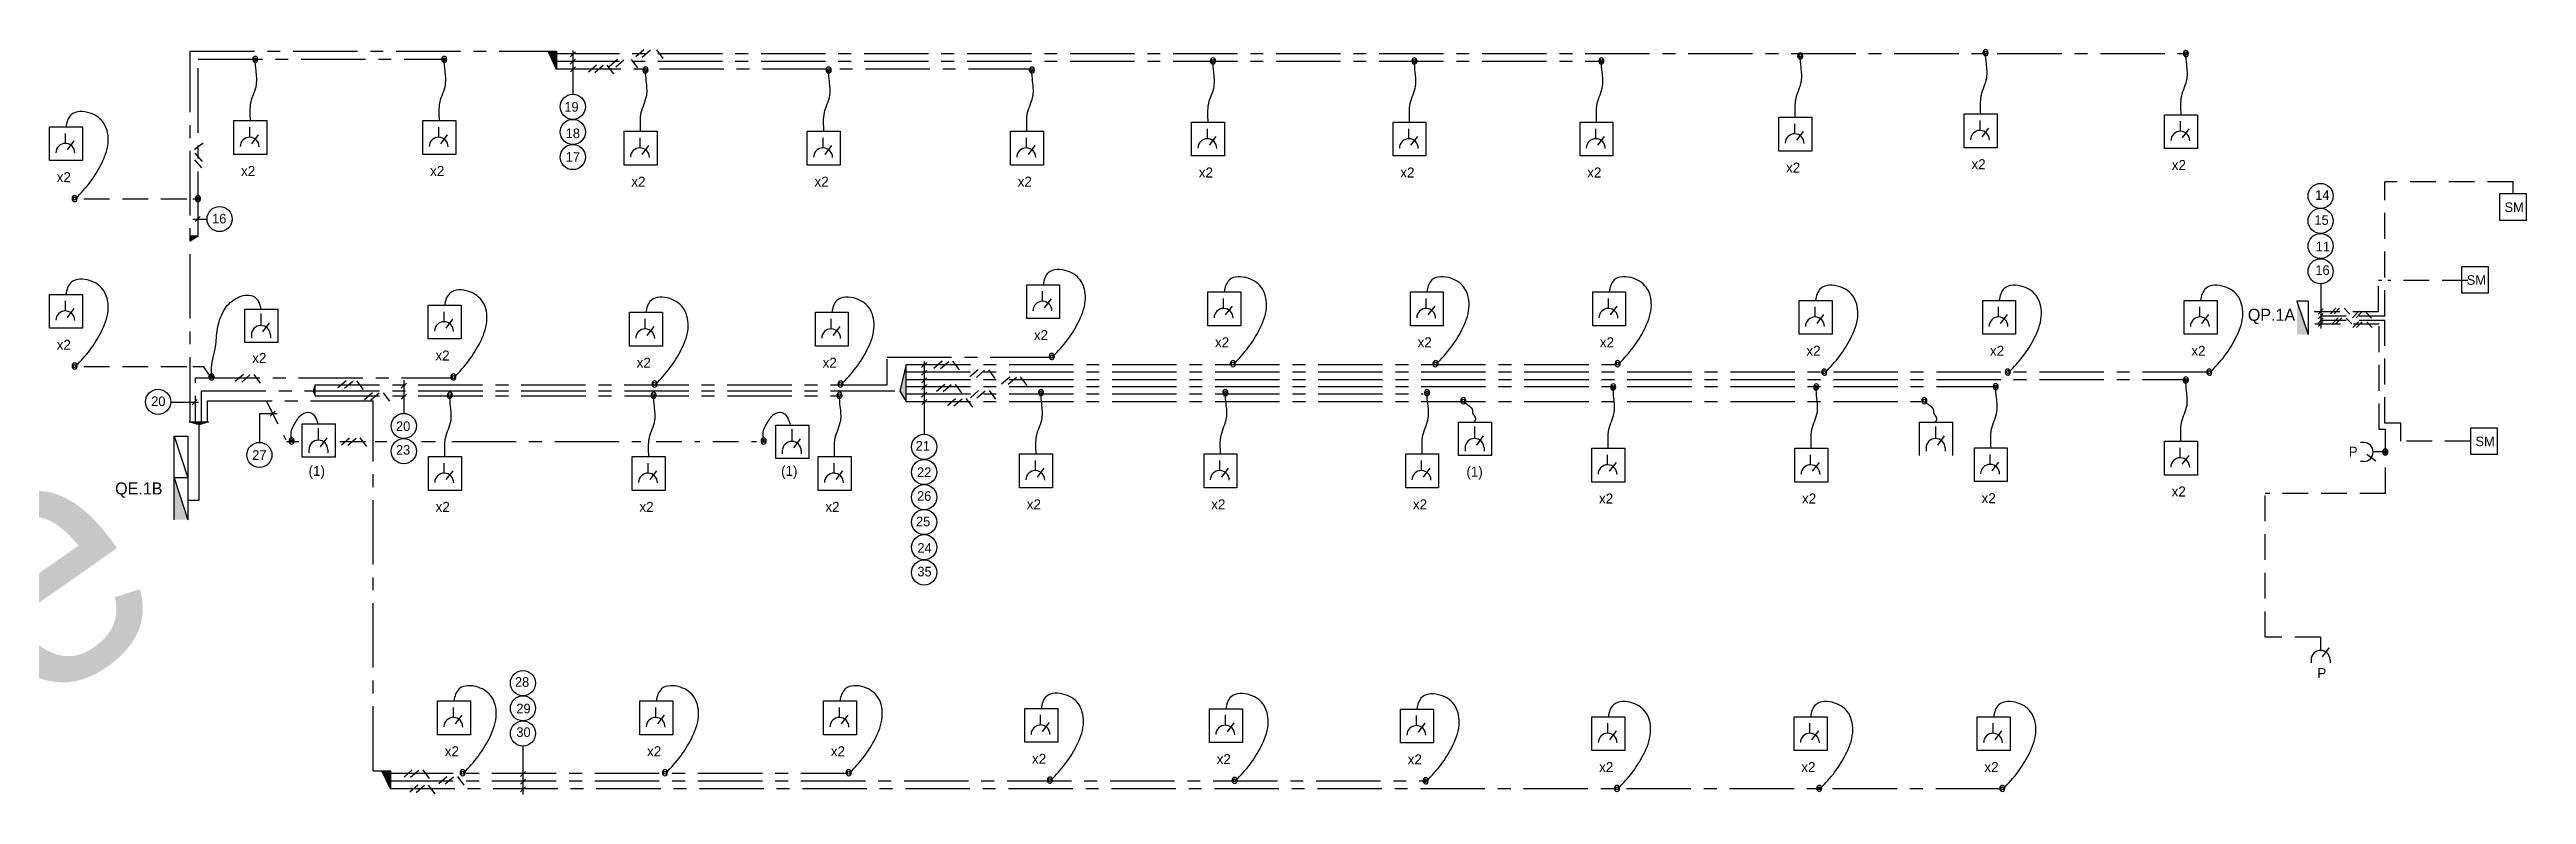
# Model space of a CAD drawing. Extents: x -44 to 79, y 12 to 85.
# Drawn here: x 30.61 to 78.69, y 52.47 to 66.92 of the extents above; entities that cross this region are included whole.
import ezdxf

# ---------------------------------------------------------------- set-up
doc = ezdxf.new("R2010")
doc.units = 0
doc.header["$MEASUREMENT"] = 0
for name, pattern in [('Center', [2, 1.25, -0.25, 0.25, -0.25]), ('Dash-Dot', [1, 0.5, -0.25, 0, -0.25]), ('Dashed', [0.75, 0.5, -0.25])]:
    doc.linetypes.add(name, pattern=pattern)
for name, color, linetype, lineweight in [('Connections', 7, 'Continuous', 25), ('Devices', 5, 'Continuous', 25), ('Wiring', 7, 'Continuous', 25)]:
    doc.layers.add(name, color=color, linetype=linetype, lineweight=lineweight)

msp = doc.modelspace()

# ---------------------------------------------------------------- texts
at = {"color": 1, "char_height": 4.78486, "attachment_point": 1, "rotation": 34.9994}
for s, insert in [('For Demonstration Purposes Only', (-31.69, 30.076)), ('Tailor Made Software', (-19.425, 25.052))]:
    msp.add_mtext(s, dxfattribs=dict(at, insert=insert))
at = {"layer": 'Devices', "linetype": 'Continuous'}
for s, p in [('19', (40.604, 65.716)), ('18', (40.631, 65.203)), ('17', (40.631, 64.744)), ('14', (74.593, 64.005)), ('16', (33.766, 63.548)), ('15', (74.577, 63.521)), ('11', (74.604, 63.008)), ('16', (74.596, 62.549)), ('20', (32.584, 60.005)), ('20', (37.336, 59.522)), ('27', (34.545, 58.961)), ('23', (37.336, 59.063)), ('21', (47.424, 59.141)), ('22', (47.451, 58.628)), ('26', (47.451, 58.168)), ('25', (47.431, 57.673)), ('24', (47.458, 57.16)), ('35', (47.458, 56.701)), ('28', (39.645, 54.56)), ('29', (39.672, 54.046)), ('30', (39.672, 53.587))]:
    msp.add_text(s, height=0.1866, rotation=359.6075, dxfattribs=at).set_placement(p)
for s, height, p in [('SM', 0.1866, (78.269, 63.769)), ('SM', 0.1866, (77.535, 62.356)), ('QP.1A', 0.2333, (73.286, 61.658)), ('x2', 0.1944, (34.546, 60.841)), ('P', 0.194, (75.245, 59.022)), ('SM', 0.1866, (77.705, 59.225)), ('(1)', 0.1944, (35.64, 58.65)), ('(1)', 0.1944, (44.813, 58.65)), ('(1)', 0.1944, (58.117, 58.636)), ('QE.1B', 0.2333, (31.885, 58.289)), ('P', 0.194, (74.636, 54.728))]:
    msp.add_text(s, height=height, dxfattribs=at).set_placement(p)

# ---------------------------------------------------------------- blocks, each defined once
blk = doc.blocks.new('Bola')
at = {"layer": 'Connections', "color": 7, "linetype": 'Continuous', "const_width": 0.2}
blk.add_lwpolyline([(-0.1, 0, 1), (0.1, 0, 1)], format="xyb", close=True, dxfattribs=at)
at = {"layer": 'Connections', "color": 7, "linetype": 'Continuous'}
blk.add_circle((0, 0), 0.2, dxfattribs=at)
blk = doc.blocks.new('R1')
at = {"color": 0, "linetype": 'ByBlock', "lineweight": -2}
for p, q in [((-0.184, 1.07), (-0.184, 1.264)), ((-0.145, 0.944), (-0.013, 1.117))]:
    blk.add_line(p, q, dxfattribs=at)
blk.add_lwpolyline([(-0.491, 1.392), (0.147, 1.392), (0.147, 0.736), (-0.491, 0.736)], close=True, dxfattribs=at)
blk.add_arc((-0.186, 0.886), 0.184, 359.2185, 179.2185, dxfattribs=at)
at = {"color": 0, "linetype": 'ByBlock', "lineweight": -2, "start_tangent": (0.685424, 0.728144), "end_tangent": (-0.106772, -0.994284)}
blk.add_spline([(0.02, -0.001), (0.295, 0.315), (0.508, 0.657), (0.645, 1.076), (0.568, 1.452), (0.295, 1.657), (-0.073, 1.623), (-0.172, 1.392)], degree=3, dxfattribs=at)
at = {"layer": 'Devices', "linetype": 'ByBlock', "lineweight": -2, "xscale": -0.2510903654909363, "yscale": 0.2989553822111439, "zscale": 0.2510903654909365, "rotation": 359.2184524543058}
blk.add_blockref('Bola', (-0.005, 0), dxfattribs=at)
at = {"color": 0, "linetype": 'ByBlock', "lineweight": -2}
blk.add_text('x2', height=0.1944, rotation=359.2185, dxfattribs=at).set_placement((-0.353, 0.32))
blk = doc.blocks.new('R2')
at = {"color": 0, "linetype": 'ByBlock', "lineweight": -2}
for p, q in [((-0.107, -1.505), (-0.107, -1.311)), ((-0.068, -1.632), (0.063, -1.459))]:
    blk.add_line(p, q, dxfattribs=at)
blk.add_lwpolyline([(-0.414, -1.184), (0.224, -1.184), (0.224, -1.84), (-0.414, -1.84)], close=True, dxfattribs=at)
blk.add_arc((-0.109, -1.69), 0.184, 359.2185, 179.2185, dxfattribs=at)
at = {"color": 0, "linetype": 'ByBlock', "lineweight": -2, "start_tangent": (0, 1), "end_tangent": (0, 1)}
blk.add_spline([(-0.095, -1.184), (-0.082, -0.82), (0.023, -0.483), (0.015, -0.214), (0, 0.003)], degree=3, dxfattribs=at)
at = {"layer": 'Devices', "linetype": 'ByBlock', "lineweight": -2, "xscale": -0.2510903654909363, "yscale": 0.2989553822111439, "zscale": 0.2510903654909365, "rotation": 359.2184524543058}
blk.add_blockref('Bola', (0, 0.003), dxfattribs=at)
at = {"color": 0, "linetype": 'ByBlock', "lineweight": -2}
blk.add_text('x2', height=0.1944, rotation=359.2185, dxfattribs=at).set_placement((-0.276, -2.255))

# ---------------------------------------------------------------- linework, layer by layer
at = {"layer": 'Devices'}
for p, q in [((40.456, 66.536), (40.289, 66.89)), ((40.456, 66.89), (40.456, 66.536)), ((33.333, 63.295), (33.494, 63.295)), ((33.502, 63.306), (33.34, 63.201)), ((33.341, 63.306), (33.502, 63.306)), ((33.741, 60.566), (33.604, 60.766)), ((47.24, 60.812), (47.121, 60.296)), ((47.24, 60.091), (47.24, 60.812)), ((47.121, 60.296), (47.24, 60.091)), ((35.212, 59.319), (35.449, 59.319)), ((37.232, 52.577), (37.065, 52.931)), ((37.232, 52.931), (37.232, 52.577))]:
    msp.add_line(p, q, dxfattribs=at)
at = {"layer": 'Devices', "color": 7}
for p, q in [((40.819, 66.878), (40.721, 66.78)), ((40.77, 66.899), (40.77, 66.055)), ((40.819, 66.732), (40.721, 66.634)), ((40.82, 66.586), (40.722, 66.488)), ((33.395, 63.632), (33.669, 63.632)), ((33.534, 63.679), (33.436, 63.582)), ((74.7, 62.375), (74.7, 61.509)), ((74.749, 61.888), (74.651, 61.79)), ((74.749, 61.797), (74.651, 61.699)), ((74.749, 61.713), (74.651, 61.615)), ((74.75, 61.645), (74.652, 61.547)), ((47.639, 60.847), (47.541, 60.75)), ((47.639, 60.701), (47.541, 60.603)), ((47.59, 60.868), (47.59, 59.458)), ((33.477, 60.129), (33.379, 60.031)), ((37.538, 60.449), (37.44, 60.352)), ((37.538, 60.233), (37.44, 60.135)), ((37.489, 60.508), (37.489, 59.866)), ((47.639, 60.423), (47.541, 60.326)), ((47.639, 60.277), (47.541, 60.179)), ((47.64, 60.555), (47.542, 60.457)), ((47.64, 60.131), (47.542, 60.033)), ((32.963, 60.083), (33.502, 60.083)), ((34.685, 59.858), (35.033, 59.858)), ((34.685, 59.858), (34.685, 59.3)), ((34.994, 59.904), (34.896, 59.807)), ((39.802, 53.408), (39.802, 52.471)), ((39.851, 52.914), (39.753, 52.816)), ((39.851, 52.767), (39.753, 52.67)), ((39.852, 52.621), (39.754, 52.524))]:
    msp.add_line(p, q, dxfattribs=at)
at = {"layer": 'Devices', "linetype": 'Center'}
for p, q in [((33.495, 63.306), (33.495, 66.736)), ((33.495, 66.736), (38.294, 66.736)), ((46.873, 60.956), (50.032, 60.956)), ((37.834, 59.319), (38.103, 59.319)), ((38.418, 59.319), (42.09, 59.319))]:
    msp.add_line(p, q, dxfattribs=at)
at = {"layer": 'Devices', "linetype": 'Dashed'}
for p, q in [((33.275, 64.017), (31.123, 64.017)), ((33.495, 64.017), (33.396, 64.017)), ((33.275, 60.766), (31.123, 60.766)), ((33.604, 60.766), (33.396, 60.766))]:
    msp.add_line(p, q, dxfattribs=at)
at = {"layer": 'Devices', "linetype": 'Continuous'}
for p, q in [((78.177, 63.607), (78.177, 64.125)), ((78.177, 64.125), (78.695, 64.125)), ((78.695, 63.607), (78.695, 64.125)), ((78.695, 63.607), (78.177, 63.607)), ((77.443, 62.711), (77.961, 62.711)), ((77.443, 62.194), (77.443, 62.711)), ((77.961, 62.194), (77.961, 62.711)), ((77.961, 62.194), (77.443, 62.194)), ((34.402, 61.885), (35.05, 61.885)), ((34.402, 61.238), (34.402, 61.885)), ((34.714, 61.803), (34.714, 61.568)), ((34.755, 61.442), (34.884, 61.617)), ((35.05, 61.238), (35.05, 61.885)), ((35.05, 61.238), (34.402, 61.238)), ((34.53, 61.383), (34.53, 61.325)), ((34.899, 61.383), (34.899, 61.325)), ((35.517, 59.012), (35.517, 59.659)), ((35.517, 59.659), (36.165, 59.659)), ((36.165, 59.012), (36.165, 59.659)), ((44.708, 58.989), (44.708, 59.636)), ((44.708, 59.636), (45.355, 59.636)), ((45.355, 58.989), (45.355, 59.636)), ((57.963, 59.692), (58.611, 59.692)), ((57.963, 59.045), (57.963, 59.692)), ((58.611, 59.045), (58.611, 59.692)), ((66.913, 59.045), (66.913, 59.692)), ((66.913, 59.692), (67.56, 59.692)), ((67.56, 59.045), (67.56, 59.692)), ((35.645, 59.158), (35.645, 59.099)), ((35.829, 59.578), (35.829, 59.342)), ((35.87, 59.216), (35.999, 59.391)), ((36.014, 59.158), (36.014, 59.099)), ((45.02, 59.555), (45.02, 59.319)), ((45.061, 59.193), (45.189, 59.368)), ((58.091, 59.191), (58.091, 59.132)), ((58.275, 59.611), (58.275, 59.375)), ((58.316, 59.249), (58.445, 59.424)), ((58.46, 59.191), (58.46, 59.132)), ((67.041, 59.191), (67.041, 59.132)), ((67.225, 59.611), (67.225, 59.375)), ((67.266, 59.249), (67.395, 59.424)), ((67.409, 59.191), (67.409, 59.132)), ((75.535, 59.299), (75.476, 59.299)), ((77.613, 59.062), (77.613, 59.58)), ((77.613, 59.58), (78.13, 59.58)), ((78.13, 59.062), (78.13, 59.58)), ((36.165, 59.012), (35.517, 59.012)), ((45.355, 58.989), (44.708, 58.989)), ((44.836, 59.135), (44.836, 59.076)), ((45.204, 59.135), (45.204, 59.076)), ((58.611, 59.045), (57.963, 59.045)), ((75.535, 58.93), (75.476, 58.93)), ((75.593, 59.074), (75.768, 58.945)), ((75.976, 59.114), (75.719, 59.114)), ((78.13, 59.062), (77.613, 59.062)), ((74.698, 55.522), (74.698, 55.265)), ((74.738, 55.139), (74.867, 55.314)), ((74.513, 55.081), (74.513, 55.022)), ((74.882, 55.081), (74.882, 55.022))]:
    msp.add_line(p, q, dxfattribs=at)
at = {"layer": 'Devices', "color": 1}
for p, q in [((74.456, 62.039), (74.239, 62.039)), ((74.239, 62.039), (74.456, 61.39)), ((33.028, 57.798), (33.028, 59.42)), ((33.028, 59.42), (33.298, 59.42)), ((33.028, 59.42), (33.298, 58.609)), ((33.298, 59.42), (33.298, 57.798)), ((33.028, 58.609), (33.298, 57.798)), ((33.298, 58.609), (33.028, 58.609))]:
    msp.add_line(p, q, dxfattribs=at)
at = {"layer": 'Devices', "linetype": 'Dash-Dot'}
for p, q in [((46.873, 60.416), (46.873, 60.956)), ((34.816, 60.107), (35.212, 59.319)), ((36.245, 59.319), (36.85, 59.319)), ((36.931, 59.319), (37.162, 59.319)), ((42.386, 59.319), (44.51, 59.319))]:
    msp.add_line(p, q, dxfattribs=at)
at = {"layer": 'Devices'}
for points in [[(33.763, 60.551), (33.757, 60.646), (33.758, 60.733), (33.764, 60.81), (33.774, 60.88), (33.786, 60.944), (33.8, 61.002), (33.813, 61.056), (33.825, 61.106), (33.834, 61.153), (33.841, 61.199), (33.845, 61.243), (33.849, 61.285), (33.852, 61.328), (33.855, 61.37), (33.859, 61.413), (33.864, 61.456), (33.871, 61.501), (33.881, 61.548), (33.892, 61.594), (33.904, 61.641), (33.919, 61.687), (33.936, 61.732), (33.954, 61.776), (33.973, 61.818), (33.995, 61.857), (34.018, 61.894), (34.042, 61.928), (34.068, 61.96), (34.096, 61.989), (34.125, 62.017), (34.156, 62.042), (34.189, 62.066), (34.222, 62.087), (34.258, 62.106), (34.294, 62.122), (34.331, 62.135), (34.368, 62.146), (34.406, 62.153), (34.443, 62.156), (34.48, 62.156), (34.517, 62.151), (34.553, 62.141), (34.587, 62.124), (34.618, 62.098), (34.647, 62.063), (34.673, 62.017), (34.696, 61.959), (34.713, 61.886)], [(35.311, 59.319), (35.304, 59.39), (35.302, 59.448), (35.305, 59.496), (35.311, 59.534), (35.321, 59.566), (35.332, 59.594), (35.345, 59.618), (35.359, 59.641), (35.373, 59.664), (35.387, 59.688), (35.402, 59.713), (35.417, 59.736), (35.432, 59.76), (35.449, 59.782), (35.467, 59.802), (35.486, 59.821), (35.506, 59.838), (35.527, 59.852), (35.549, 59.864), (35.572, 59.874), (35.595, 59.88), (35.619, 59.883), (35.641, 59.883), (35.664, 59.88), (35.686, 59.872), (35.707, 59.861), (35.727, 59.844), (35.747, 59.821), (35.767, 59.791), (35.787, 59.754), (35.806, 59.708), (35.826, 59.653)], [(44.473, 59.319), (44.466, 59.39), (44.464, 59.448), (44.467, 59.496), (44.473, 59.534), (44.483, 59.566), (44.494, 59.594), (44.507, 59.618), (44.521, 59.641), (44.535, 59.664), (44.549, 59.688), (44.564, 59.713), (44.579, 59.736), (44.594, 59.76), (44.611, 59.782), (44.629, 59.802), (44.647, 59.821), (44.668, 59.838), (44.689, 59.852), (44.711, 59.864), (44.734, 59.874), (44.757, 59.88), (44.78, 59.883), (44.803, 59.883), (44.826, 59.88), (44.847, 59.872), (44.868, 59.861), (44.889, 59.844), (44.909, 59.821), (44.929, 59.791), (44.948, 59.754), (44.968, 59.708), (44.988, 59.653)], [(58.062, 60.08), (58.131, 60.038), (58.179, 60.002), (58.209, 59.97), (58.226, 59.944), (58.233, 59.921), (58.234, 59.9), (58.234, 59.882), (58.237, 59.864), (58.246, 59.847), (58.258, 59.829), (58.272, 59.81), (58.284, 59.791), (58.291, 59.769), (58.292, 59.746), (58.283, 59.72), (58.261, 59.691)], [(67.012, 60.08), (67.081, 60.038), (67.129, 60.002), (67.159, 59.97), (67.175, 59.944), (67.182, 59.921), (67.184, 59.9), (67.184, 59.882), (67.187, 59.864), (67.196, 59.847), (67.208, 59.829), (67.221, 59.81), (67.233, 59.791), (67.241, 59.769), (67.242, 59.746), (67.233, 59.72), (67.211, 59.691)]]:
    msp.add_lwpolyline(points, dxfattribs=at)
at = {"layer": 'Devices', "color": 7}
for centre in [(40.77, 65.81), (40.77, 65.322), (40.77, 64.834), (74.699, 64.08), (33.913, 63.632), (74.699, 63.596), (74.699, 63.108), (74.699, 62.619), (32.719, 60.087), (37.488, 59.618), (34.685, 59.056), (37.488, 59.129), (47.59, 59.213), (47.59, 58.725), (47.59, 58.237), (47.59, 57.754), (47.59, 57.266), (47.59, 56.777), (39.801, 54.63), (39.801, 54.142), (39.801, 53.654)]:
    msp.add_circle(centre, 0.244, dxfattribs=at)
at = {"layer": 'Devices', "linetype": 'Continuous'}
for centre, start, end in [((34.714, 61.383), 0, 180), ((35.829, 59.158), 0, 180), ((45.02, 59.135), 0, 180), ((58.275, 59.191), 0, 180), ((67.225, 59.191), 0, 180), ((75.535, 59.114), 270, 90), ((74.698, 55.081), 0, 180)]:
    msp.add_arc(centre, 0.184, start, end, dxfattribs=at)
at = {"layer": 'Devices'}
for points in [[(40.289, 66.89), (40.456, 66.89), (40.456, 66.536)], [(33.34, 63.201), (33.502, 63.306), (33.341, 63.306)], [(47.24, 60.812), (47.121, 60.296), (47.24, 60.093)], [(37.065, 52.931), (37.232, 52.931), (37.232, 52.577)]]:
    msp.add_solid(points, dxfattribs=at)
at = {"layer": 'Devices', "color": 1}
for points in [[(74.239, 62.039), (74.239, 61.39), (74.456, 61.39)], [(33.028, 58.609), (33.028, 57.798), (33.298, 57.798)]]:
    msp.add_solid(points, dxfattribs=at)
at = {"layer": 'Wiring', "color": 6, "linetype": 'Center'}
for p, q in [((33.34, 59.702), (33.34, 66.89)), ((33.34, 66.89), (40.456, 66.89)), ((33.563, 60.297), (35.769, 60.297)), ((33.68, 60.107), (36.891, 60.107)), ((35.77, 60.297), (47.24, 60.297)), ((36.891, 52.931), (36.891, 60.107))]:
    msp.add_line(p, q, dxfattribs=at)
at = {"layer": 'Wiring', "linetype": 'Center'}
for p, q in [((40.423, 66.84), (72.084, 66.84)), ((40.423, 66.694), (60.767, 66.694)), ((40.45, 66.548), (49.662, 66.548)), ((47.24, 60.812), (61.032, 60.812)), ((47.24, 60.666), (72.539, 60.666)), ((48.636, 60.706), (48.477, 60.569)), ((48.762, 60.698), (48.604, 60.561)), ((33.446, 60.554), (38.436, 60.554)), ((35.769, 60.416), (46.873, 60.416)), ((35.77, 60.202), (45.928, 60.202)), ((47.24, 60.52), (72.087, 60.52)), ((47.24, 60.386), (68.352, 60.386)), ((47.24, 60.239), (57.279, 60.239)), ((48.647, 60.304), (48.488, 60.167)), ((48.774, 60.296), (48.615, 60.159)), ((47.24, 60.093), (66.94, 60.093)), ((37.199, 52.881), (46.11, 52.881)), ((37.199, 52.735), (57.329, 52.735)), ((37.226, 52.589), (68.518, 52.589))]:
    msp.add_line(p, q, dxfattribs=at)
at = {"layer": 'Wiring'}
for p, q in [((42.149, 66.913), (41.99, 66.776)), ((42.276, 66.905), (42.117, 66.768)), ((42.391, 66.913), (42.518, 66.745)), ((41.23, 66.616), (41.072, 66.479)), ((41.357, 66.608), (41.198, 66.471)), ((41.433, 66.619), (41.559, 66.451)), ((41.636, 66.724), (41.477, 66.587)), ((41.762, 66.716), (41.604, 66.579)), ((41.9, 66.73), (42.026, 66.563)), ((33.425, 64.985), (33.592, 65.112)), ((33.427, 64.783), (33.564, 64.624)), ((33.435, 64.909), (33.572, 64.751)), ((74.997, 61.905), (74.891, 61.794)), ((75.037, 61.715), (74.932, 61.604)), ((75.068, 61.904), (74.963, 61.793)), ((75.109, 61.714), (75.003, 61.603)), ((75.157, 61.901), (75.263, 61.79)), ((75.198, 61.712), (75.303, 61.601)), ((75.422, 61.825), (75.317, 61.714)), ((75.432, 61.641), (75.327, 61.53)), ((75.494, 61.824), (75.388, 61.713)), ((75.504, 61.64), (75.398, 61.529)), ((75.583, 61.822), (75.688, 61.711)), ((75.593, 61.638), (75.698, 61.526)), ((34.374, 60.615), (34.216, 60.478)), ((34.501, 60.607), (34.342, 60.471)), ((34.577, 60.618), (34.703, 60.451)), ((47.939, 60.873), (47.78, 60.736)), ((48.066, 60.865), (47.907, 60.728)), ((48.141, 60.876), (48.268, 60.708)), ((48.838, 60.708), (48.965, 60.541)), ((36.37, 60.492), (36.211, 60.355)), ((36.497, 60.484), (36.338, 60.347)), ((36.573, 60.495), (36.699, 60.328)), ((36.883, 60.261), (36.724, 60.125)), ((37.01, 60.254), (36.851, 60.117)), ((37.086, 60.264), (37.212, 60.097)), ((47.989, 60.423), (47.83, 60.286)), ((48.115, 60.415), (47.957, 60.278)), ((48.199, 60.146), (48.041, 60.009)), ((48.326, 60.138), (48.167, 60.001)), ((48.191, 60.425), (48.318, 60.258)), ((48.402, 60.149), (48.528, 59.982)), ((48.85, 60.307), (48.976, 60.139)), ((49.253, 60.567), (49.094, 60.431)), ((49.38, 60.56), (49.221, 60.423)), ((49.455, 60.57), (49.582, 60.403)), ((36.434, 59.383), (36.276, 59.247)), ((36.561, 59.375), (36.402, 59.239)), ((36.637, 59.386), (36.763, 59.219)), ((37.653, 52.946), (37.494, 52.809)), ((37.78, 52.938), (37.621, 52.801)), ((37.856, 52.949), (37.982, 52.781)), ((37.761, 52.649), (37.603, 52.512)), ((37.888, 52.641), (37.729, 52.504)), ((37.964, 52.651), (38.09, 52.484)), ((38.326, 52.815), (38.167, 52.678)), ((38.452, 52.807), (38.294, 52.67)), ((38.528, 52.818), (38.655, 52.65))]:
    msp.add_line(p, q, dxfattribs=at)
at = {"layer": 'Wiring', "linetype": 'Dashed'}
for p, q in [((78.436, 64.356), (75.948, 64.356)), ((75.948, 61.751), (75.948, 64.356)), ((78.436, 64.125), (78.436, 64.356)), ((75.823, 61.833), (75.823, 62.442)), ((75.89, 62.442), (75.823, 62.442)), ((77.559, 62.442), (76.001, 62.442)), ((75.823, 61.833), (74.456, 61.833)), ((75.948, 61.751), (74.456, 61.751)), ((75.948, 61.666), (74.456, 61.666)), ((75.834, 61.592), (74.456, 61.592)), ((75.834, 59.552), (75.834, 61.592)), ((75.948, 59.675), (75.948, 61.666)), ((76.253, 59.675), (75.948, 59.675)), ((76.253, 59.321), (76.253, 59.675)), ((75.96, 59.552), (75.834, 59.552)), ((75.96, 58.31), (75.96, 59.552)), ((77.613, 59.321), (76.253, 59.321)), ((73.623, 55.522), (73.623, 58.31)), ((75.96, 58.31), (73.623, 58.31)), ((74.698, 55.522), (73.623, 55.522))]:
    msp.add_line(p, q, dxfattribs=at)
at = {"layer": 'Wiring', "color": 1}
msp.add_line((74.456, 62.039), (74.456, 61.393), dxfattribs=at)
at = {"layer": 'Wiring', "linetype": 'Dash-Dot'}
msp.add_line((33.446, 59.702), (33.446, 60.554), dxfattribs=at)
at = {"layer": 'Wiring', "color": 6}
for p, q in [((33.563, 59.702), (33.563, 60.297)), ((33.68, 59.702), (33.68, 60.107)), ((35.77, 60.418), (35.728, 60.296)), ((35.728, 60.296), (35.77, 60.202)), ((35.77, 60.202), (35.77, 60.418)), ((36.891, 52.931), (37.232, 52.931))]:
    msp.add_line(p, q, dxfattribs=at)
at = {"layer": 'Wiring', "color": 5}
for p, q in [((33.515, 59.643), (33.322, 59.701)), ((33.322, 59.701), (33.695, 59.701)), ((33.695, 59.701), (33.515, 59.643)), ((33.515, 58.176), (33.515, 59.701)), ((33.296, 58.176), (33.515, 58.176))]:
    msp.add_line(p, q, dxfattribs=at)
at = {"layer": 'Wiring', "color": 6}
msp.add_solid([(35.77, 60.418), (35.77, 60.202), (35.729, 60.297)], dxfattribs=at)
at = {"layer": 'Wiring', "color": 5}
msp.add_solid([(33.322, 59.701), (33.695, 59.701), (33.515, 59.643)], dxfattribs=at)

# ---------------------------------------------------------------- block references
at = {"layer": 'Devices'}
for name, p in [('R2', (64.597, 66.791)), ('R2', (68.195, 66.856)), ('R2', (72.084, 66.84)), ('R2', (34.605, 66.725)), ('R2', (38.274, 66.725)), ('R2', (42.181, 66.518)), ('R2', (45.736, 66.518)), ('R2', (49.681, 66.518)), ('R2', (53.196, 66.695)), ('R2', (57.108, 66.695)), ('R2', (60.737, 66.695)), ('R1', (31.103, 64.03)), ('R1', (50.072, 60.966)), ('R1', (53.588, 60.827)), ('R1', (57.521, 60.827)), ('R1', (61.059, 60.827)), ('R1', (31.103, 60.779)), ('R1', (38.455, 60.57)), ('R1', (42.361, 60.431)), ('R1', (45.971, 60.431)), ('R1', (65.068, 60.662)), ('R1', (68.631, 60.662)), ('R1', (72.541, 60.662)), ('R2', (38.382, 60.209)), ('R2', (42.338, 60.209)), ('R2', (45.947, 60.209)), ('R2', (49.857, 60.259)), ('R2', (53.437, 60.259)), ('R2', (57.353, 60.259)), ('R2', (60.965, 60.371)), ('R2', (64.906, 60.371)), ('R2', (68.392, 60.378)), ('R2', (72.082, 60.507)), ('R1', (38.636, 52.894)), ('R1', (42.563, 52.894)), ('R1', (46.13, 52.894)), ('R1', (50.035, 52.748)), ('R1', (53.621, 52.742)), ('R1', (57.329, 52.735)), ('R1', (61.045, 52.587)), ('R1', (64.97, 52.587)), ('R1', (68.524, 52.587))]:
    msp.add_blockref(name, p, dxfattribs=at)
at = {"layer": 'Devices', "xscale": -0.2510903654909349, "yscale": 0.2989553822111439, "zscale": 0.2510903654909365}
for p in [(33.494, 64.028), (33.757, 60.57), (58.056, 60.11), (67.006, 60.11), (35.312, 59.328), (44.474, 59.328), (75.956, 59.111)]:
    msp.add_blockref('Bola', p, dxfattribs=at)

msp.set_redraw_order([(e.dxf.handle, doc.entitydb.next_handle()) for e in msp.query("TEXT MTEXT ATTDEF DIMENSION ARC_DIMENSION")])  # texts and dimensions are drawn at this point

doc.saveas('drawing.dxf')
